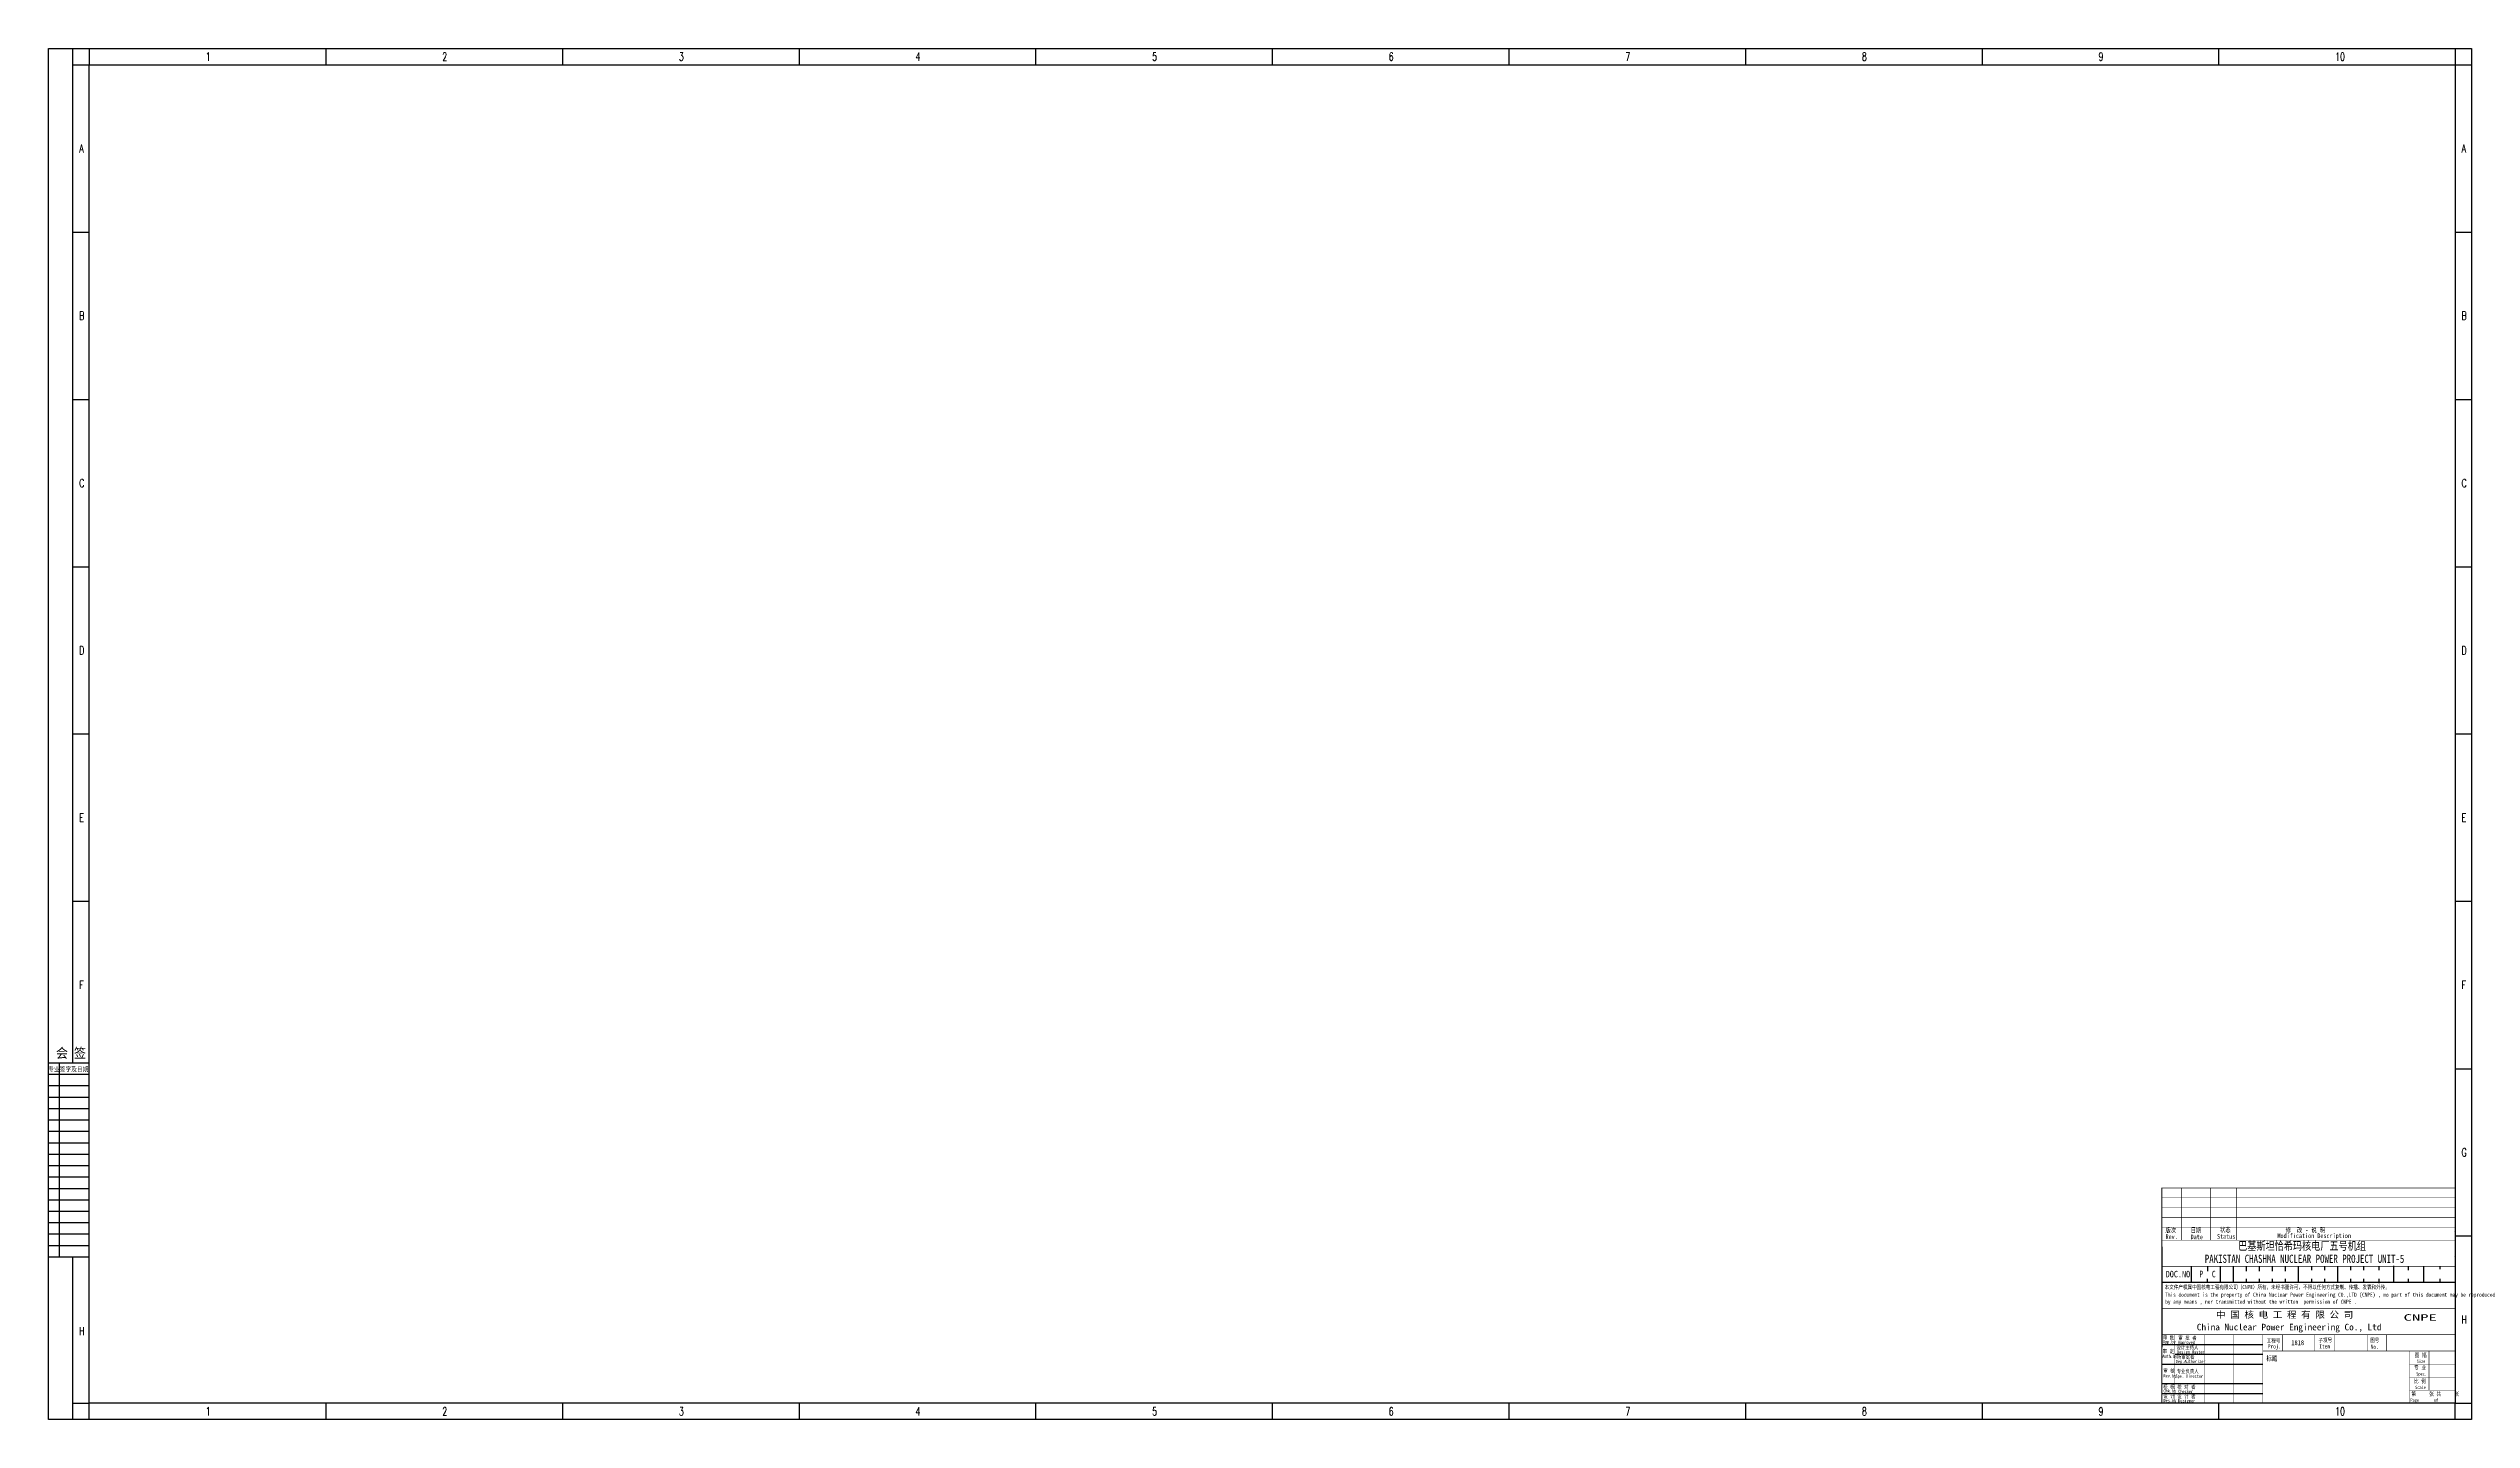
# Model space of a CAD drawing. Header units: millimetres. Extents: x 0 to 1487, y 0 to 841.
import ezdxf
from ezdxf.enums import TextEntityAlignment as Align

# ---------------------------------------------------------------- set-up
doc = ezdxf.new("R2010")
doc.units = ezdxf.units.MM
doc.header["$MEASUREMENT"] = 0
for name, color, linetype in [('1', 7, 'Continuous'), ('PUB_TEXT', 7, 'Continuous'), ('图框', 4, 'Continuous')]:
    doc.layers.add(name, color=color, linetype=linetype)
doc.styles.add('HZ', font='txt_____.ttf', dxfattribs={"width": 0.7, "bigfont": 'HZTXT'})
doc.styles.add('宋体', font='', dxfattribs={"width": 0.7})
doc.styles.add('汉字', font='仿宋_GB2312.ttf', dxfattribs={"width": 0.8, "height": 4})
doc.styles.get('宋体').set_extended_font_data('SimSun')

msp = doc.modelspace()

# ---------------------------------------------------------------- linework, layer by layer
at = {"color": 0}
for p, q in [((25, 218.6), (0, 218.6)), ((25, 211.6), (0, 211.6)), ((6.7, 99.6), (6.7, 218.6)), ((25, 204.6), (0, 204.6)), ((25, 197.6), (0, 197.6)), ((25, 190.6), (0, 190.6)), ((25, 183.6), (0, 183.6)), ((25, 176.6), (0, 176.6)), ((25, 169.6), (0, 169.6)), ((25, 162.6), (0, 162.6)), ((25, 155.6), (0, 155.6)), ((25, 148.6), (0, 148.6)), ((25, 141.6), (0, 141.6)), ((25, 134.6), (0, 134.6)), ((25, 127.6), (0, 127.6)), ((25, 120.6), (0, 120.6)), ((25, 113.6), (0, 113.6)), ((25, 106.6), (0, 106.6)), ((25, 99.6), (0, 99.6))]:
    msp.add_line(p, q, dxfattribs=at)
at = {"linetype": 'Continuous'}
msp.add_line((1314.9, 94), (1314.9, 84), dxfattribs=at)
msp.add_line((1324.9, 94), (1324.9, 91))
at = {"color": 4, "flags": 128}
for points in [[(0, 0), (0, 841)], [(0, 841), (1487, 841)], [(25, 841), (25, 831)], [(170.2, 841), (170.2, 831)], [(315.4, 841), (315.4, 831)], [(460.6, 841), (460.6, 831)], [(605.8, 841), (605.8, 831)], [(751, 841), (751, 831)], [(896.2, 841), (896.2, 831)], [(1041.4, 841), (1041.4, 831)], [(1186.6, 841), (1186.6, 831)], [(1331.8, 841), (1331.8, 831)], [(1477, 841), (1477, 831)], [(1487, 841), (1487, 0)], [(15, 831), (25, 831)], [(1487, 0), (0, 0)], [(170.2, 10), (170.2, 0)], [(315.4, 10), (315.4, 0)], [(460.6, 10), (460.6, 0)], [(605.8, 10), (605.8, 0)], [(751, 10), (751, 0)], [(896.2, 10), (896.2, 0)], [(1041.4, 10), (1041.4, 0)], [(1186.6, 10), (1186.6, 0)], [(1331.8, 10), (1331.8, 0)]]:
    msp.add_lwpolyline(points, dxfattribs=at)
at = {"color": 4}
msp.add_lwpolyline([(15, 218.6), (15, 841)], dxfattribs=at)
at = {"flags": 128}
for points in [[(15, 831), (25, 831)], [(1477, 831), (1487, 831)], [(15, 728.4), (25, 728.4)], [(1477, 728.4), (1487, 728.4)], [(15, 625.7), (25, 625.7)], [(1477, 625.7), (1487, 625.7)], [(15, 523.1), (25, 523.1)], [(1477, 523.1), (1487, 523.1)], [(15, 420.5), (25, 420.5)], [(1477, 420.5), (1487, 420.5)], [(15, 317.9), (25, 317.9)], [(1477, 317.9), (1487, 317.9)], [(1477, 215.2), (1487, 215.2)], [(1477, 112.6), (1487, 112.6)], [(15, 10), (25, 10)], [(25, 0), (25, 10)], [(1476.9, 10), (1487, 10)], [(1476.9, 0), (1476.9, 10)]]:
    msp.add_lwpolyline(points, dxfattribs=at)
msp.add_lwpolyline([(25, 831), (1476.9, 831), (1476.9, 10), (25, 10)], close=True)
msp.add_lwpolyline([(15, 0), (15, 99.6)])
at = {"layer": '1', "color": 7, "ltscale": 0.8}
msp.add_line((1296.9, 105.9), (1296.9, 44.4), dxfattribs=at)
at = {"layer": '1'}
for p, q in [((1476.6, 115.4), (1476.6, 115.4)), ((1476.6, 115.4), (1476.6, 115.4)), ((1476.6, 115.4), (1476.6, 115.4)), ((1476.6, 115.4), (1476.6, 115.4)), ((1324.9, 93), (1324.9, 93)), ((1332.9, 84), (1332.9, 94)), ((1340.9, 84), (1340.9, 94)), ((1348.9, 91), (1348.9, 94)), ((1356.9, 91), (1356.9, 94)), ((1364.9, 91), (1364.9, 94)), ((1372.9, 91), (1372.9, 94)), ((1380.9, 84), (1380.9, 94)), ((1388.9, 91.7), (1388.9, 94)), ((1396.9, 91.7), (1396.9, 94)), ((1404.9, 84), (1404.9, 94)), ((1412.9, 91.7), (1412.9, 94)), ((1420.9, 91.7), (1420.9, 94)), ((1430.3, 91.7), (1430.3, 94)), ((1439.3, 84.2), (1439.3, 94.2)), ((1448.3, 91.7), (1448.3, 93.7)), ((1457.8, 84), (1457.8, 94)), ((1467.8, 92.2), (1467.8, 94.1)), ((1476.9, 84), (1296.9, 84)), ((1324.9, 84), (1324.9, 86.2)), ((1348.9, 84), (1348.9, 86.2)), ((1356.9, 84), (1356.9, 86.2)), ((1364.9, 84), (1364.9, 86.2)), ((1372.9, 84), (1372.9, 86.2)), ((1388.9, 84), (1388.9, 86.2)), ((1396.9, 84), (1396.9, 86.2)), ((1412.9, 84), (1412.9, 86.2)), ((1420.9, 84), (1420.9, 86.2)), ((1430.3, 83.7), (1430.3, 86.2)), ((1448.3, 84.2), (1448.3, 86.2)), ((1467.8, 84.2), (1467.8, 86.2)), ((1476.9, 10), (1296.9, 10)), ((1476.9, 10), (1296.9, 10)), ((1476.9, 10), (1296.9, 10)), ((1476.9, 10), (1296.9, 10)), ((1476.9, 10), (1296.9, 10))]:
    msp.add_line(p, q, dxfattribs=at)
at = {"layer": '1', "color": 7}
for p, q in [((1476.6, 100.2), (1476.6, 100.2)), ((1476.6, 100.2), (1476.6, 100.2)), ((1476.6, 100.2), (1476.6, 100.2)), ((1476.6, 100.2), (1476.6, 100.2)), ((1296.9, 46), (1358.9, 46)), ((1296.9, 34), (1358.9, 34)), ((1304.9, 40), (1358.9, 40)), ((1296.9, 22), (1358.9, 22)), ((1296.9, 16), (1358.9, 16)), ((1476.9, 10), (1296.9, 10)), ((1476.9, 10), (1296.9, 10)), ((1476.9, 10), (1296.9, 10))]:
    msp.add_line(p, q, dxfattribs=at)
at = {"layer": '1', "color": 7, "const_width": 0.5}
for points in [[(1296.9, 10), (1476.9, 10), (1476.9, 142), (1296.9, 142)], [(1296.9, 68), (1476.9, 68), (1476.9, 10), (1296.9, 10)]]:
    msp.add_lwpolyline(points, close=True, dxfattribs=at)
at = {"layer": '1', "color": 7}
for points, const_width in [([(1296.9, 136), (1476.9, 136)], 0.3), ([(1308.9, 142), (1308.9, 110)], 0.3), ([(1326.9, 142), (1326.9, 110)], 0.3), ([(1342.9, 142), (1342.9, 110)], 0.3), ([(1296.9, 130), (1476.9, 130)], 0.3), ([(1296.9, 124), (1476.9, 124)], 0.3), ([(1296.9, 118), (1476.9, 118)], 0.3), ([(1296.9, 110), (1476.9, 110)], 0.3), ([(1296.9, 94), (1476.9, 94)], 0.3), ([(1314.9, 94), (1314.9, 84)], 0.3), ([(1296.9, 84), (1476.9, 84)], 0.3), ([(1296.9, 84), (1476.9, 84)], 0.3), ([(1296.9, 52), (1476.9, 52)], 0.3), ([(1304.9, 52), (1304.9, 10)], 0.3), ([(1322.9, 52), (1322.9, 10)], 0.3), ([(1340.9, 52), (1340.9, 10)], 0.3), ([(1358.9, 52), (1358.9, 10)], 0.3), ([(1370.9, 52), (1370.9, 42)], 0.25), ([(1390.9, 52), (1390.9, 42)], 0.25), ([(1402.9, 52), (1402.9, 42)], 0.25), ([(1422.9, 52), (1422.9, 42)], 0.25), ([(1434.9, 52), (1434.9, 42)], 0.25), ([(1358.9, 42), (1476.9, 42)], 0.3), ([(1448.9, 42), (1448.9, 10)], 0.3), ([(1476.9, 34), (1448.9, 34)], 0.25), ([(1460.9, 42), (1460.9, 18)], 0.25), ([(1476.9, 26), (1448.9, 26)], 0.25), ([(1476.9, 18), (1448.9, 18)], 0.25)]:
    msp.add_lwpolyline(points, dxfattribs=dict(at, const_width=const_width))
at = {"layer": '1', "const_width": 0.3}
msp.add_lwpolyline([(1304.9, 52), (1304.9, 10)], dxfattribs=at)
at = {"layer": '图框'}
msp.add_line((1476.9, 10), (1296.9, 10), dxfattribs=at)
msp.add_line((1476.9, 10), (1296.9, 10), dxfattribs=at)
msp.add_line((1476.9, 10), (1296.9, 10), dxfattribs=at)
msp.add_line((1476.9, 10), (1296.9, 10), dxfattribs=at)
msp.add_line((1476.9, 10), (1296.9, 10), dxfattribs=at)

# ---------------------------------------------------------------- texts
at = {"color": 0, "style": 'HZ', "width": 0.7}
for s, p in [('1', (96.5, 833.5)), ('2', (241.7, 833.5)), ('3', (386.9, 833.5)), ('4', (532.1, 833.5)), ('5', (677.3, 833.5)), ('6', (822.5, 833.5)), ('7', (967.7, 833.5)), ('8', (1112.9, 833.5)), ('9', (1258.1, 833.5)), ('10', (1403.3, 833.5)), ('A', (18.9, 777.2)), ('A', (1480.9, 777.2)), ('B', (18.9, 674.6)), ('B', (1480.9, 674.6)), ('C', (18.9, 571.9)), ('C', (1480.9, 571.9)), ('D', (18.9, 469.3)), ('D', (1480.9, 469.3)), ('E', (18.9, 366.7)), ('E', (1480.9, 366.7)), ('F', (18.9, 264.1)), ('F', (1480.9, 264.1)), ('G', (1480.9, 161.4)), ('H', (1480.9, 58.8)), ('H', (18.9, 51.7)), ('1', (96.5, 2.5)), ('2', (241.7, 2.5)), ('3', (386.9, 2.5)), ('4', (532.1, 2.5)), ('5', (677.3, 2.5)), ('6', (822.5, 2.5)), ('7', (967.7, 2.5)), ('8', (1112.9, 2.5)), ('9', (1258.1, 2.5)), ('10', (1403.3, 2.5))]:
    msp.add_text(s, height=5, dxfattribs=at).set_placement(p)
at = {"color": 0, "style": 'HZ', "width": 0.9}
for s, height, p in [('会 签  ', 6, (17.5, 221.8)), ('专业签字及日期', 2.8, (12.2, 213.5))]:
    msp.add_text(s, height=height, dxfattribs=at).set_placement(p, align=Align.CENTER)
at = {"linetype": 'Continuous', "char_height": 4, "attachment_point": 5, "style": '宋体'}
for s, insert, width in [('P', (1321.1, 89.3), 5.775), ('C', (1328.8, 89.2), 6.76)]:
    msp.add_mtext(s, dxfattribs=dict(at, insert=insert, width=width))
at = {"layer": '1', "style": '汉字', "width": 0.8}
for s, height, p in [('版次', 2.88, (1299.2, 114.7)), ('Rev.', 2.88, (1299.2, 110.7)), ('Date', 2.88, (1314.6, 110.6)), ('日期 ', 2.88, (1314.6, 114.7)), ('Status', 2.88, (1330.8, 110.9)), ('状态', 2.88, (1332.7, 114.9)), ('巴基斯坦恰希玛核电厂五号机组', 5, (1343.8, 104)), ('Modification Description', 2.88, (1367.9, 111.3)), ('修  改 - 说 明', 2.88, (1372.9, 114.7)), ('PAKISTAN CHASHMA NUCLEAR POWER PROJECT UNIT-5', 5, (1323.3, 96.1)), ('App.by', 2, (1297.6, 46.7)), ('审 批', 2.4, (1297.6, 49)), ('设计主持人', 2.4, (1305.9, 43)), ('Approved', 2, (1306.8, 46.3)), ('审 批 者', 2.4, (1307.1, 48.9)), ('Proj.', 2.5, (1362, 43.6)), ('Item', 2.5, (1393.6, 43.6)), ('No.', 2.5, (1425.1, 43.4)), ('Auth.by', 2, (1297.2, 37.8)), ('审 定', 2.4, (1297.5, 40.7)), ('审 核', 2.4, (1297.8, 28.7)), ('Dep.Authorizer', 2, (1305.5, 34.6)), ('所审定者', 2.4, (1306.2, 37.2)), ('专业负责人', 2.4, (1306.1, 28.4)), ('Design Master', 2, (1306.3, 40.4)), ('标题', 3, (1361.1, 36)), ('专 业', 2.5, (1451.8, 30.6)), ('图 幅', 2.5, (1452.1, 38.3)), ('Size', 2, (1453.4, 34.7)), ('校 核', 2.4, (1297.8, 19)), ('Chk.by', 2, (1297.9, 16.6)), ('设 计', 2.4, (1297.8, 13.1)), ('Rev.by', 2, (1297.9, 25.8)), ('Spe. Director', 2, (1305.3, 25.6)), ('校 对 者', 2.4, (1306.4, 18.8)), ('设 计 者', 2.4, (1306.4, 12.9)), ('Checker', 2, (1307, 16.2)), ('第     张 共     张', 2.5, (1450.1, 14.5)), ('比 例', 2.5, (1451.7, 22.3)), ('Scale', 2, (1452.4, 18.7)), ('Spec.', 2, (1453.1, 27)), ('Des.by', 2, (1298, 10.6)), ('Designer', 2, (1307, 10.5)), ('Page       of  ', 2, (1449.5, 10.9))]:
    msp.add_text(s, height=height, dxfattribs=at).set_placement(p)
at = {"layer": '1', "color": 7, "style": '宋体', "width": 0.8}
msp.add_text('DOC.NO', height=4, dxfattribs=at).set_placement((1299.3, 87.2))
at = {"layer": '1', "ltscale": 0.8, "style": '汉字', "width": 0.8}
for s, height, p in [('本文件产权属中国核电工程有限公司（CNPE）所有，未经书面许可，不得以任何方式复制、传播、发表和外传。', 2.5, (1298.7, 80)), ('This document is the property of China Nuclear Power Engineering CO.,LTD (CNPE) , no part of this document may be reproduced ', 2.5, (1299, 75.3)), ('by any means , nor transmitted without the written  permission of CNPE .', 2.5, (1299, 71)), ('工程号', 2.5, (1361.3, 47.1)), ('1818', 3, (1376.4, 45.6)), ('子项号', 2.5, (1393.1, 47.4)), ('图号', 2.5, (1424.8, 47.5))]:
    msp.add_text(s, height=height, dxfattribs=at).set_placement(p)
at = {"layer": 'PUB_TEXT', "style": '汉字'}
for s, width, p, p2 in [('中 国 核 电 工 程 有 限 公 司', 1.049388, (1330.2, 62.3), (1414.4, 62.3)), ('CNPE', 1.843009, (1445.3, 60.6), (1465.7, 60.6)), ('China Nuclear Power Engineering Co., Ltd', 1.023647, (1318.4, 54.7), (1431.7, 54.7))]:
    msp.add_text(s, height=4, dxfattribs=dict(at, width=width)).set_placement(p, p2, align=Align.FIT)

doc.saveas('drawing.dxf')
